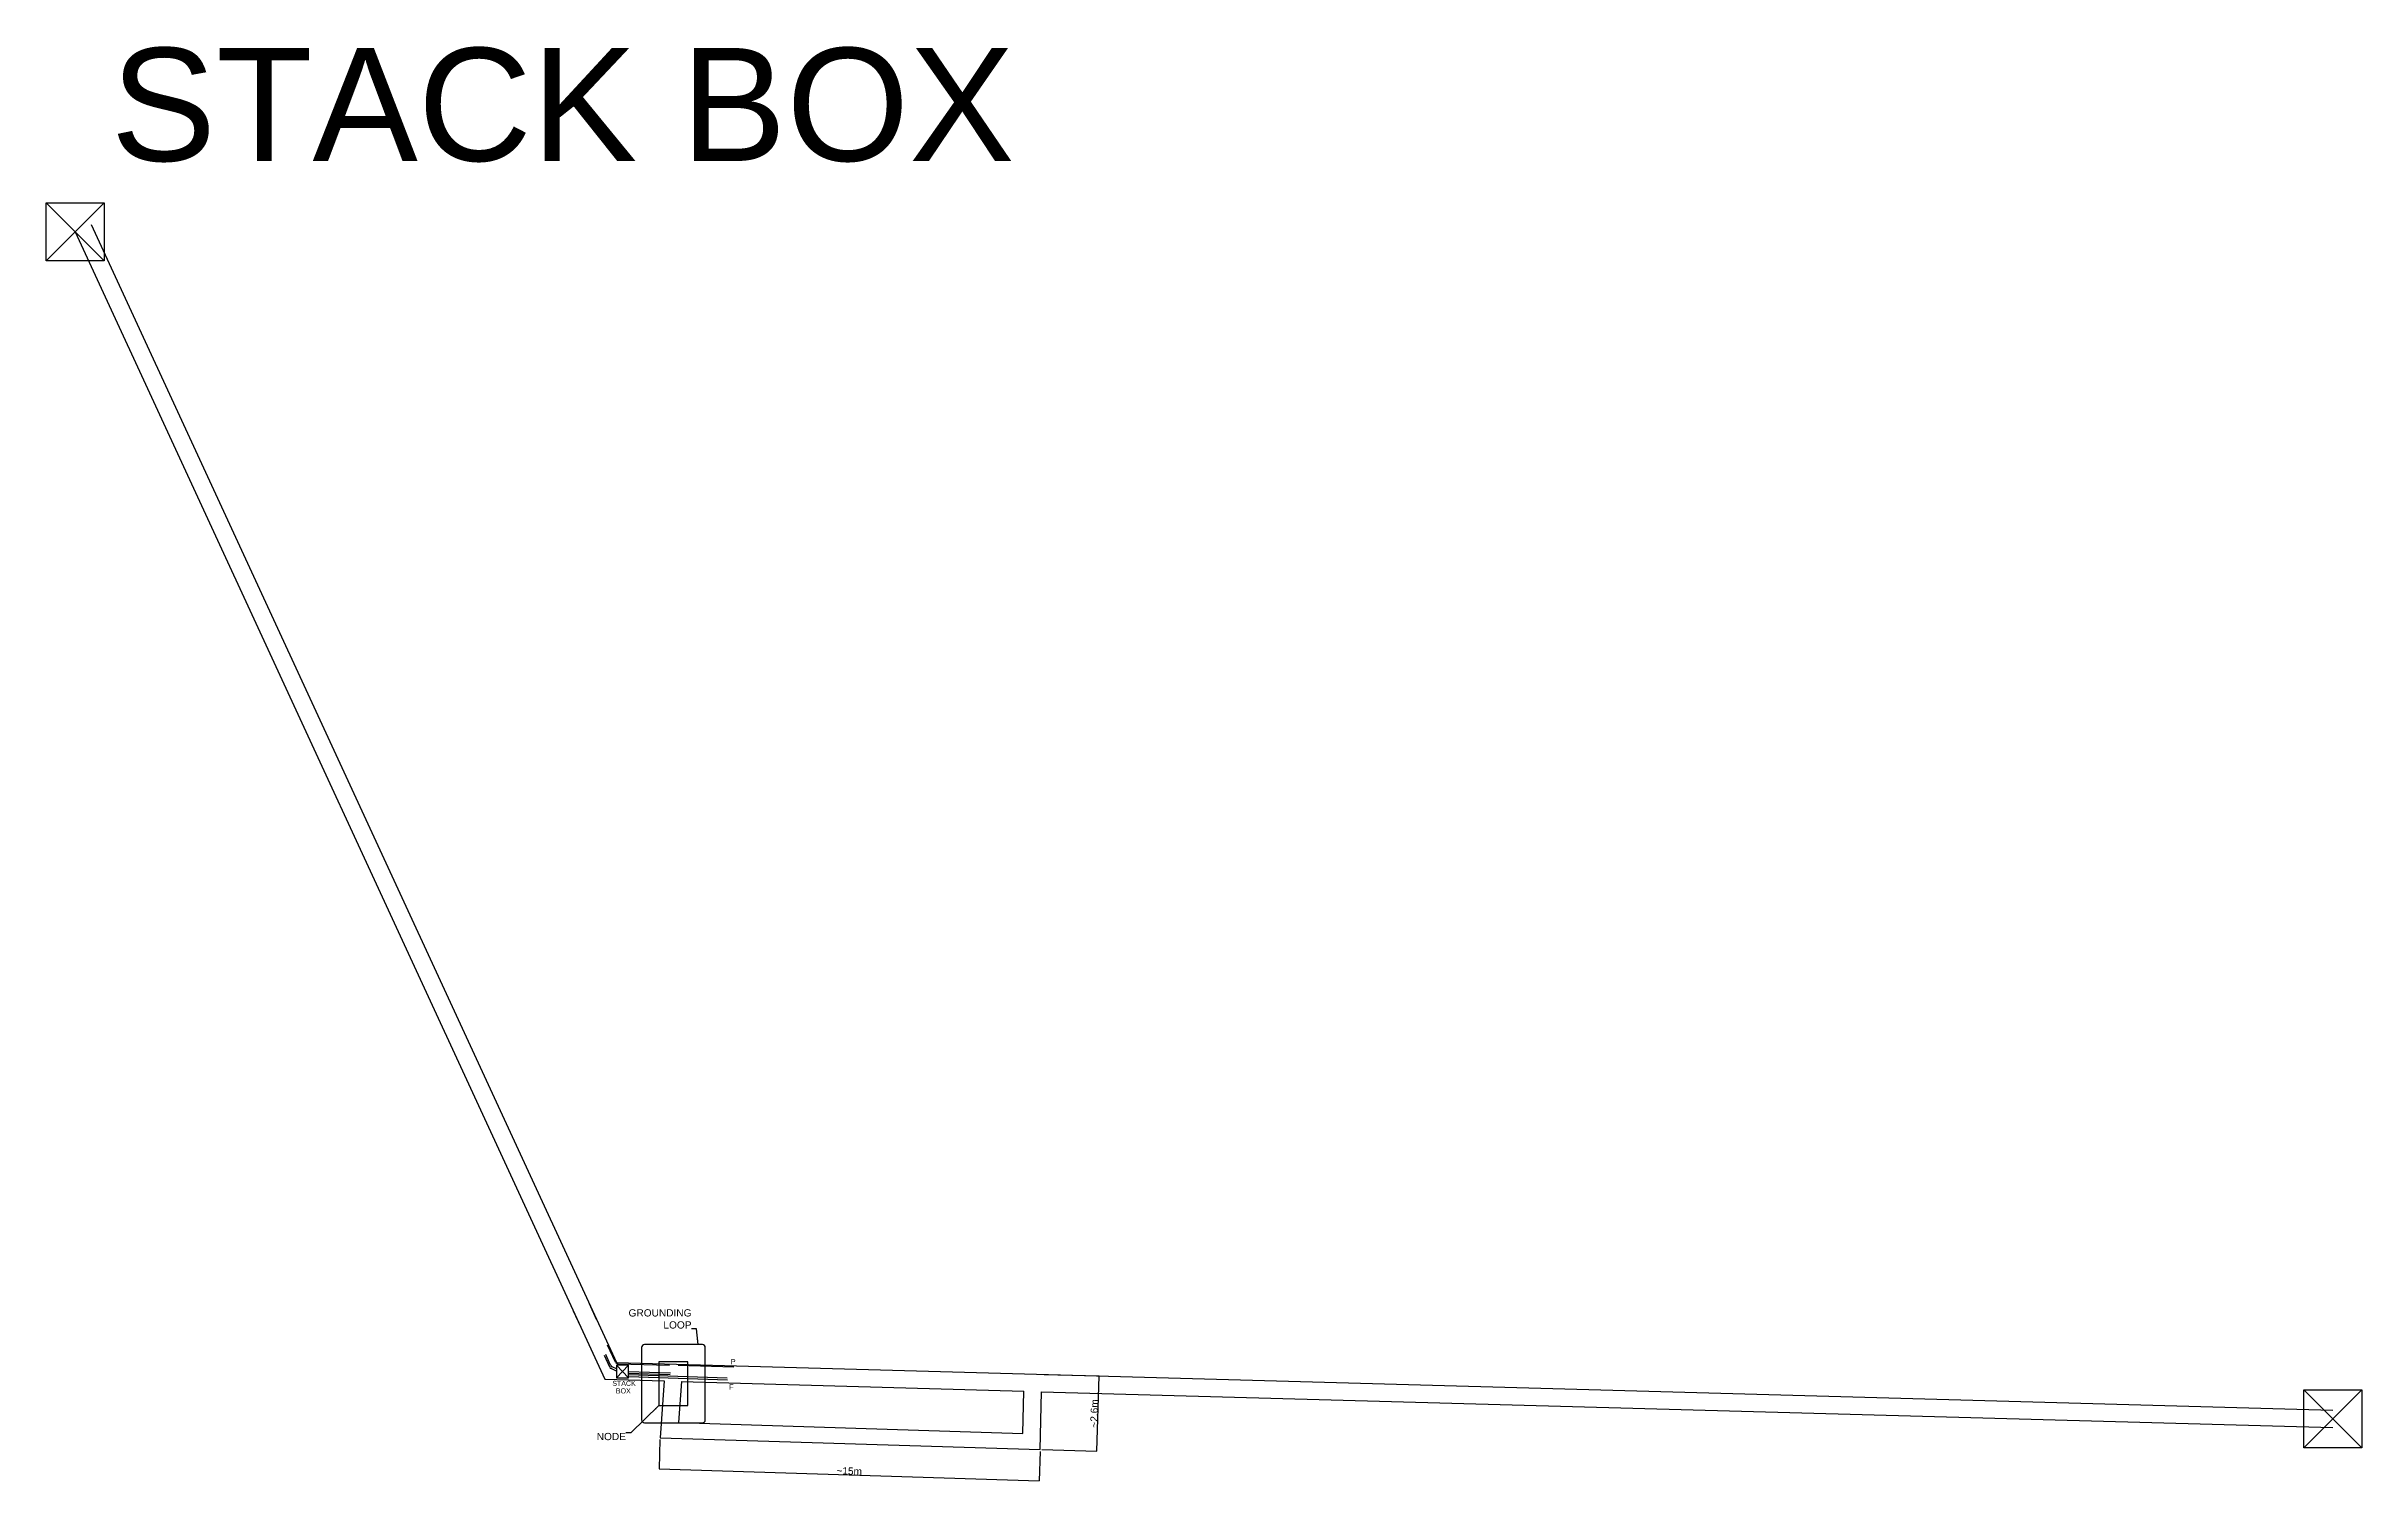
# Model space of a CAD drawing. Header units: millimetres. Extents: x -81648 to 92101, y -2749 to 46797.
# Drawn here: x -18650 to 61279, y -2749 to 46797 of the extents above; entities that cross this region are included whole.
import ezdxf

# ---------------------------------------------------------------- set-up
doc = ezdxf.new("R2010")
doc.units = ezdxf.units.MM
doc.layers.add('H19', color=4, linetype='Continuous')
doc.layers.add('nodes', color=1, linetype='Continuous')
doc.styles.get("Standard").update_dxf_attribs({"font": 'arial.ttf'})
doc.dimstyles.new('ISO-25', dxfattribs={"dimtxt": 2.5, "dimasz": 2.5, "dimexe": 1.25, "dimexo": 0.625, "dimtad": 1, "dimtxsty": 'Standard', "dimcen": 2.5, "dimadec": 0, "dimazin": 0, "dimtfac": 1, "dimtmove": 0, "dimatfit": 3, "dimfxl": 1, "dimarcsym": 0})

msp = doc.modelspace()

# ---------------------------------------------------------------- texts
for s, height, p in [('STACK BOX', 3902.5299, (-16426.577, 42836.25)), ('P', 180.076, (4977.319, 1275.492)), ('STACK', 173.6172, (888.467, 526.703)), ('BOX', 173.6172, (1013.471, 266.277)), ('F', 180.076, (4923.514, 398.59))]:
    msp.add_text(s, height=height).set_placement(p)
at = {"char_height": 250, "attachment_point": 3}
for s, insert, width in [('{GROUNDING LOOP}', (3622.687, 3173.535), 281.43074), ('NODE', (1359.721, -1097.6), 1444.02501)]:
    msp.add_mtext(s, dxfattribs=dict(at, insert=insert, width=width))

# ---------------------------------------------------------------- blocks, each defined once
blk = doc.blocks.new('*D14')
at = {"color": 0, "lineweight": -2}
for p, q in [((15792, 923), (17691, 870)), ((17617, -1726), (17690, 868)), ((15719, -1675), (17618, -1729))]:
    blk.add_line(p, q, dxfattribs=at)
at = {"color": 0}
for points in [[(17690, 868), (17689, 868), (17690, 870)], [(17617, -1726), (17617, -1726), (17617, -1729)]]:
    blk.add_solid(points, dxfattribs=at)
at = {"layer": 'Defpoints', "color": 0}
for p in [(15729, 925), (17690, 870), (15656, -1674)]:
    blk.add_point(p, dxfattribs=at)
at = {"color": 0, "insert": (17525, -426), "char_height": 250, "attachment_point": 5, "rotation": 88.39048}
blk.add_mtext('~2.6m', dxfattribs=at)
blk = doc.blocks.new('*D15')
at = {"color": 0, "lineweight": -2}
for p, q in [((2535, -1328), (2504, -2341)), ((2506, -2340), (15621, -2748)), ((15655, -1736), (15623, -2749))]:
    blk.add_line(p, q, dxfattribs=at)
at = {"color": 0}
for points in [[(2506, -2340), (2506, -2340), (2504, -2340)], [(15621, -2748), (15621, -2747), (15623, -2748)]]:
    blk.add_solid(points, dxfattribs=at)
at = {"layer": 'Defpoints', "color": 0}
for p in [(2537, -1265), (15656, -1674), (15623, -2748)]:
    blk.add_point(p, dxfattribs=at)
at = {"color": 0, "insert": (9067, -2416), "char_height": 250, "attachment_point": 5, "rotation": 358.21813}
blk.add_mtext('~15m', dxfattribs=at)

# ---------------------------------------------------------------- dimensions: what is measured, and where the dimension line sits
for p1, p2, distance, text, override, picture, middle in [((15656.472, -1673.584), (15729.494, 925.179), -1961.211, '~2.6m', {"dimtxt": 250, "dimexo": 62.5, "dimdec": 0, "dimpost": '~<>'}, '*D14', (17525.22, -425.686)), ((2537.4, -1265.455), (15656.472, -1673.584), -1074.908, '~15m', {"dimtxt": 250, "dimexo": 62.5}, '*D15', (9067.5, -2415.72))]:
    dim = msp.add_aligned_dim(p1=p1, p2=p2, distance=distance, text=text, dimstyle='ISO-25', override=override)
    dim.commit()
    dim.dimension.update_dxf_attribs({"geometry": picture, "text_midpoint": middle})

# ---------------------------------------------------------------- linework, layer by layer
for p, q in [((85.667, 3374.757), (337.01, 2829.939)), ((-459.151, 3123.415), (-207.809, 2578.597)), ((-459.151, 3123.415), (-207.809, 2578.597)), ((828.566, 1240.405), (664.172, 1613.298)), ((994.857, 1347.71), (723.62, 1927.554)), ((1900, 1851.5), (1900, -648.5)), ((4000, 1951.5), (2000, 1951.5)), ((4100, -648.5), (4100, 1851.5)), ((798.456, 1172.25), (615.812, 1578.127)), ((1038.488, 1032.975), (847.165, 1122.76)), ((1038.488, 1120.903), (880.532, 1188.892)), ((1038.488, 1240.477), (1447.431, 801.426)), ((1447.431, 1240.477), (1038.488, 801.426)), ((1082.863, 1290.114), (2865.633, 1244.216)), ((1447.431, 968.179), (2886.423, 921.43)), ((1447.431, 914.517), (4858.475, 801.426)), ((1449.706, 1018.243), (2893.445, 974.811)), ((1458.14, 845.423), (4869.184, 732.331)), ((3500, 1351.5), (2500, 1351.5)), ((2500, 1351.5), (2500, -148.5)), ((3158.793, 1236.668), (5080.498, 1188.833)), ((3500, -148.5), (3500, 1351.5)), ((2673.956, 698.122), (2537.397, -1265.543)), ((3273.188, 680.979), (3179.098, -735.952)), ((15059.485, -1117.181), (15099.974, 342.639)), ((15656.472, -1673.584), (15701.278, 325.962)), ((2000, -748.5), (4000, -748.5)), ((2500, -148.5), (3500, -148.5)), ((3179.098, -735.952), (15059.485, -1117.181)), ((2537.4, -1265.455), (15656.472, -1673.579))]:
    msp.add_line(p, q)
msp.add_lwpolyline([(1038.488, 1240.477), (1038.488, 801.426), (1447.431, 801.426), (1447.431, 1240.477)], close=True)
for centre, start, end in [((2000, 1851.5), 90, 180), ((4000, 1851.5), 0, 90), ((889.648, 1213.287), 204.22774532, 244.86006817), ((920.068, 1280.744), 203.79077387, 246.7114084), ((1085.436, 1390.081), 205.06904819, 268.52523249), ((2000, -648.5), 180, 270), ((4000, -648.5), 270, 0)]:
    msp.add_arc(centre, 100, start, end)
at = {"layer": 'H19'}
for p, q in [((-17650.182, 40387.258), (626.59, 756.692)), ((-17105.364, 40638.601), (1029.695, 1332.801)), ((1029.698, 1332.883), (60279.497, -310.429)), ((626.59, 756.692), (2673.956, 698.122)), ((3273.188, 680.979), (15099.974, 342.639)), ((15701.278, 325.962), (60279.497, -910.429))]:
    msp.add_line(p, q, dxfattribs=at)
at = {"layer": 'nodes'}
for p, q in [((-18650.182, 41387.258), (-16650.182, 39387.258)), ((-18650.182, 39387.258), (-16650.182, 41387.258)), ((59279.497, 391.5), (61279.497, -1608.5)), ((59279.497, -1608.5), (61279.497, 391.5))]:
    msp.add_line(p, q, dxfattribs=at)
for points in [[(-18650.182, 39387.258), (-18650.182, 41387.258), (-16650.182, 41387.258), (-16650.182, 39387.258)], [(59279.497, -1608.5), (59279.497, 391.5), (61279.497, 391.5), (61279.497, -1608.5)]]:
    msp.add_lwpolyline(points, close=True, dxfattribs=at)

msp.set_redraw_order([(e.dxf.handle, doc.entitydb.next_handle()) for e in msp.query("TEXT MTEXT ATTDEF DIMENSION ARC_DIMENSION")])  # texts and dimensions are drawn at this point

# ---------------------------------------------------------------- leaders
at = {"annotation_type": 0, "has_hookline": 1, "hookline_direction": 1}
for points, override, text_width in [([(3850.251, 1951.5), (3798.312, 2494.827), (3623.312, 2494.827)], {"dimasz": 175, "dimtad": 0}, 2131.25), ([(2500, -148.5), (1533.338, -1098.85), (1360.346, -1098.85)], {"dimasz": 175, "dimgap": 62.5, "dimtad": 0}, 963)]:
    msp.add_leader(points, dimstyle='ISO-25', override=override, dxfattribs=dict(at, text_width=text_width))

doc.saveas('drawing.dxf')
